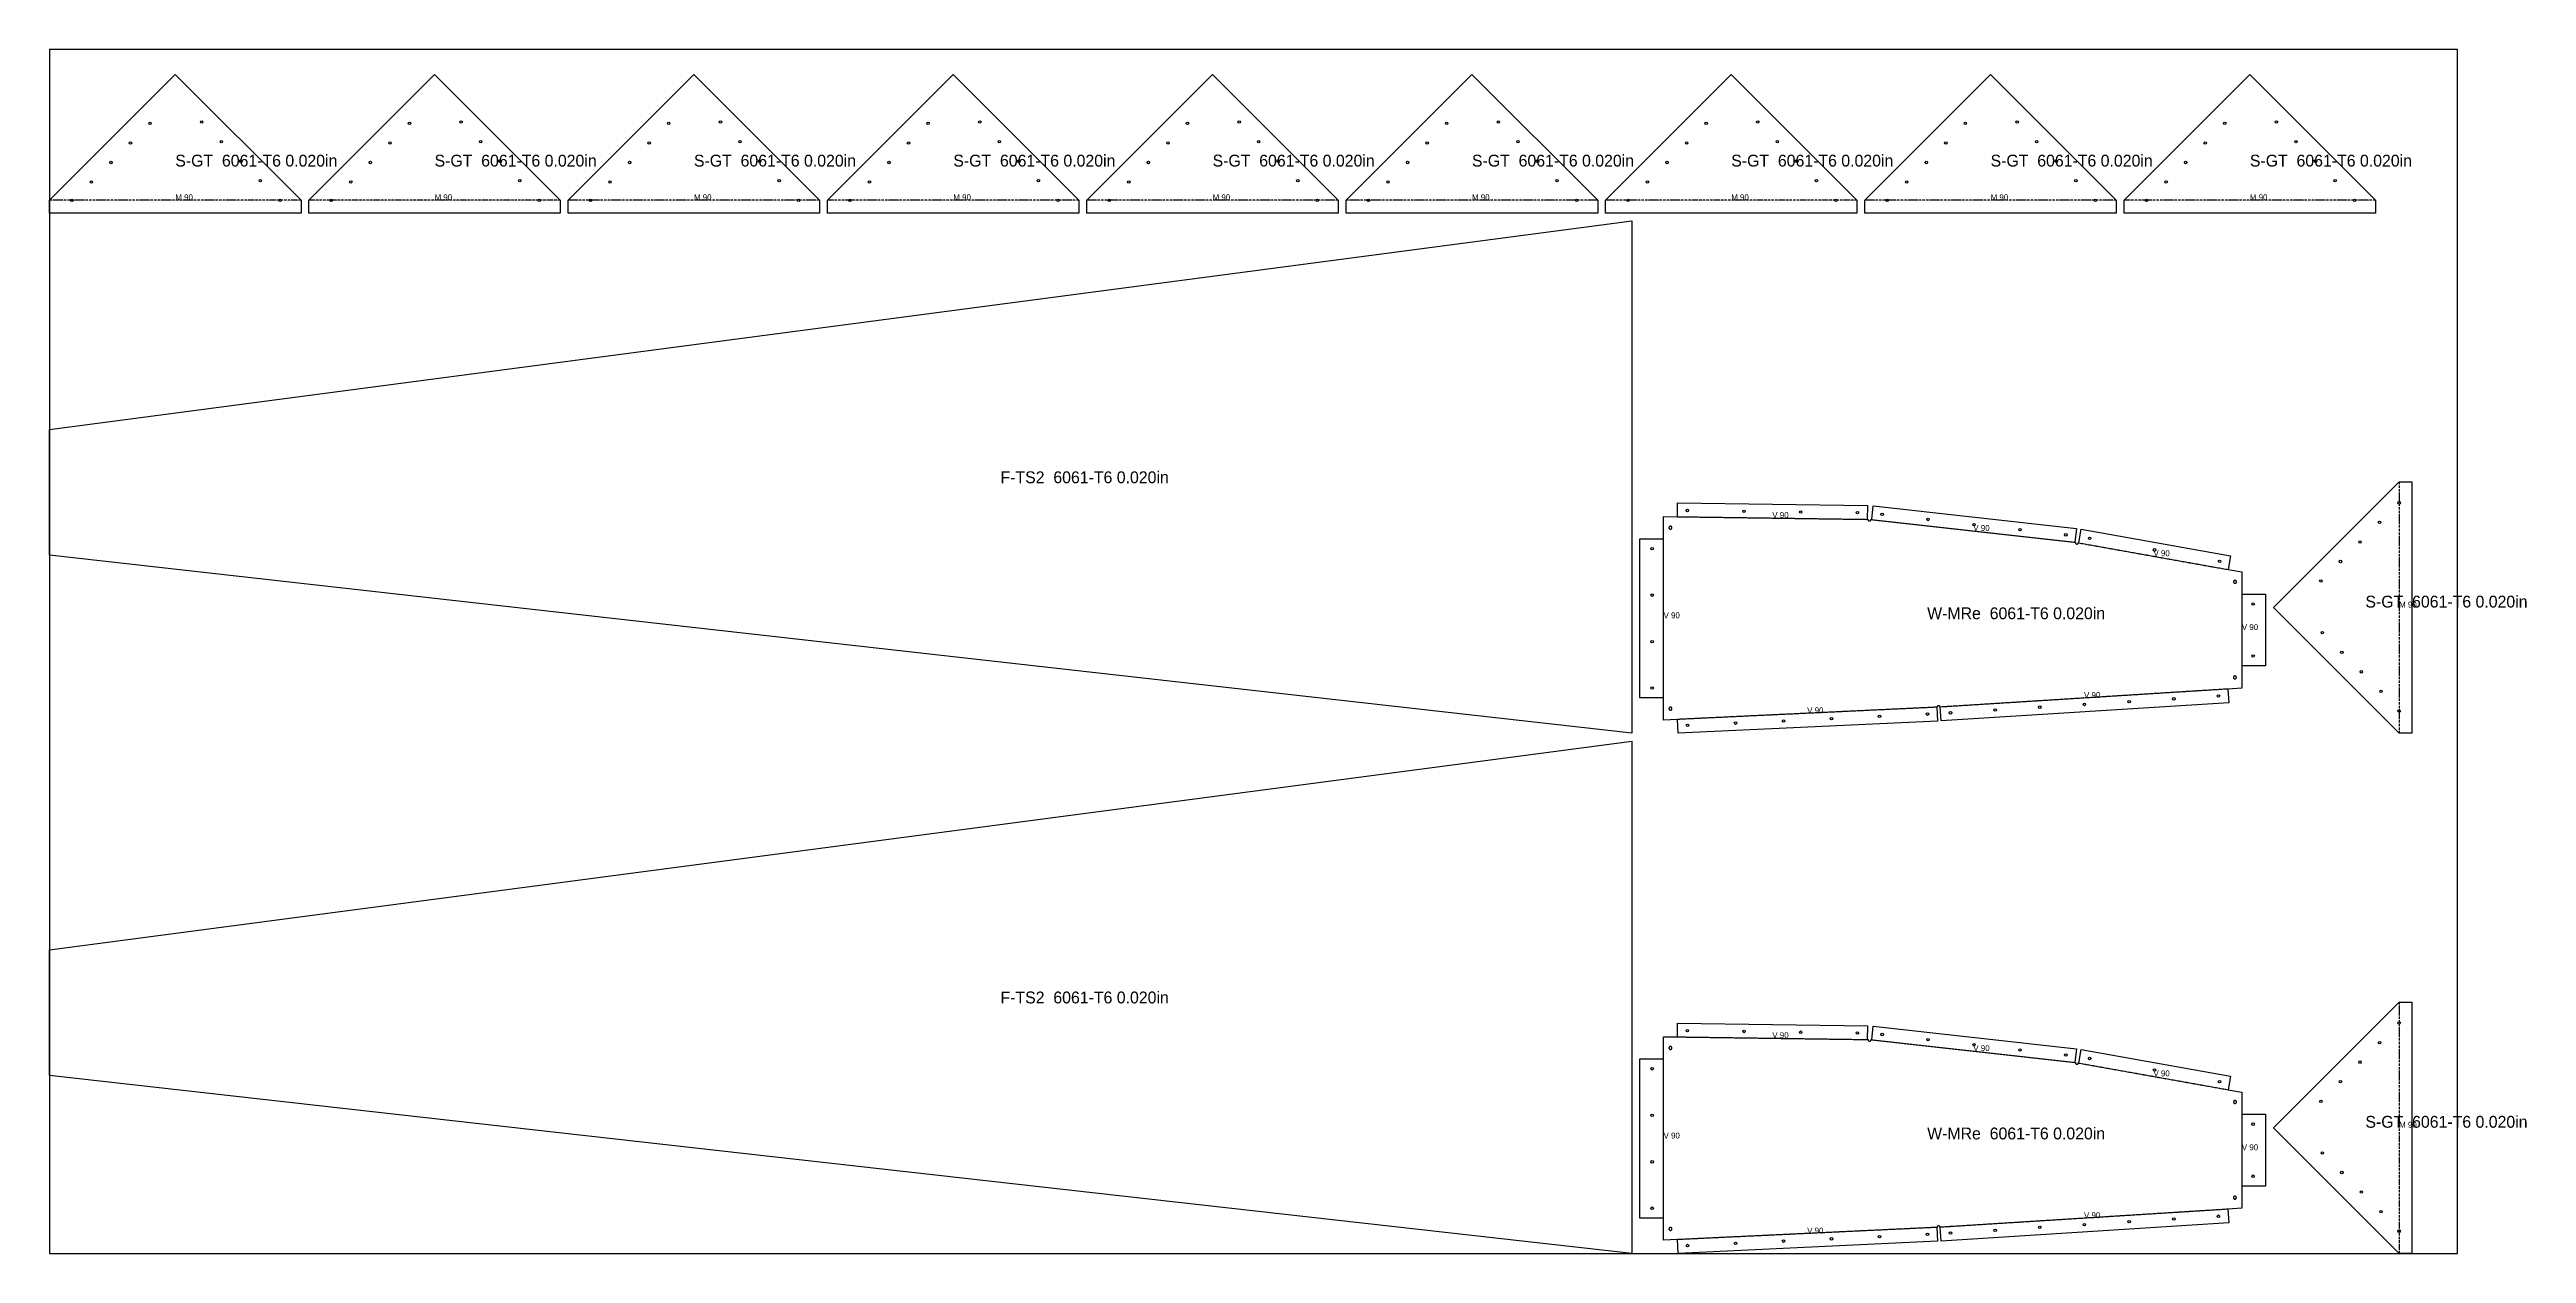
# Model space of a CAD drawing. Header units: millimetres. Extents: x 0 to 2508, y 0 to 1219.
import ezdxf

# ---------------------------------------------------------------- set-up
doc = ezdxf.new("R2010")
doc.units = ezdxf.units.MM
doc.linetypes.add('DASHDOT', pattern=[3.556, 2.54, -0.508, 0, -0.508])
doc.linetypes.add('DASHED', pattern=[1.524, 1.27, -0.254])
for name, color, linetype in [('CUT', 7, 'CONTINUOUS'), ('ETCH', 8, 'CONTINUOUS'), ('HOLE', 6, 'CONTINUOUS'), ('MOUNTAIN', 5, 'DASHDOT'), ('VALLEY', 1, 'DASHED')]:
    doc.layers.add(name, color=color, linetype=linetype)

msp = doc.modelspace()

# ---------------------------------------------------------------- linework, layer by layer
at = {"layer": 'CUT'}
for points in [[(254.6, 1066.4), (254.6, 1066.4), (254.6, 1053.4), (0, 1053.4), (0, 1066.4), (127.3, 1193.7), (254.6, 1066.4), (254.6, 1066.4), (254.6, 1066.4)], [(517.1, 1066.4), (517.1, 1066.4), (517.1, 1053.4), (262.6, 1053.4), (262.6, 1066.4), (389.8, 1193.7), (517.1, 1066.4), (517.1, 1066.4), (517.1, 1066.4)], [(779.7, 1066.4), (779.7, 1066.4), (779.7, 1053.4), (525.1, 1053.4), (525.1, 1066.4), (652.4, 1193.7), (779.7, 1066.4), (779.7, 1066.4), (779.7, 1066.4)], [(1042.2, 1066.4), (1042.2, 1066.4), (1042.2, 1053.4), (787.7, 1053.4), (787.7, 1066.4), (915, 1193.7), (1042.2, 1066.4), (1042.2, 1066.4), (1042.2, 1066.4)], [(1304.8, 1066.4), (1304.8, 1066.4), (1304.8, 1053.4), (1050.2, 1053.4), (1050.2, 1066.4), (1177.5, 1193.7), (1304.8, 1066.4), (1304.8, 1066.4), (1304.8, 1066.4)], [(1567.4, 1066.4), (1567.4, 1066.4), (1567.4, 1053.4), (1312.8, 1053.4), (1312.8, 1066.4), (1440.1, 1193.7), (1567.4, 1066.4), (1567.4, 1066.4), (1567.4, 1066.4)], [(1829.9, 1066.4), (1829.9, 1066.4), (1829.9, 1053.4), (1575.4, 1053.4), (1575.4, 1066.4), (1702.6, 1193.7), (1829.9, 1066.4), (1829.9, 1066.4), (1829.9, 1066.4)], [(2092.5, 1066.4), (2092.5, 1066.4), (2092.5, 1053.4), (1837.9, 1053.4), (1837.9, 1066.4), (1965.2, 1193.7), (2092.5, 1066.4), (2092.5, 1066.4), (2092.5, 1066.4)], [(2355, 1066.4), (2355, 1066.4), (2355, 1053.4), (2100.5, 1053.4), (2100.5, 1066.4), (2227.7, 1193.7), (2355, 1066.4), (2355, 1066.4), (2355, 1066.4)], [(1602.1, 526.7), (0, 706.9), (0, 834.3), (1602.1, 1045.4), (1602.1, 526.7)], [(2378.8, 781.3), (2378.8, 781.3), (2391.8, 781.3), (2391.8, 526.7), (2378.8, 526.7), (2251.5, 654), (2378.8, 781.3), (2378.8, 781.3), (2378.8, 781.3)], [(1634.1, 746.2), (1648.1, 746), (1648.3, 759.9), (1840.5, 757.3), (1840.3, 743.3), (1841.1, 743.3), (1841.1, 743.3), (1841.1, 743.1), (1841.1, 743), (1841.1, 742.8), (1841.1, 742.7), (1841.2, 742.6), (1841.3, 742.4), (1841.3, 742.3), (1841.4, 742.2), (1841.5, 742.1), (1841.7, 742), (1841.8, 741.9), (1841.9, 741.8), (1842, 741.8), (1842.2, 741.8), (1842.3, 741.7), (1842.5, 741.7), (1842.6, 741.7), (1842.8, 741.7), (1842.9, 741.7), (1843.1, 741.8), (1843.2, 741.8), (1843.3, 741.9), (1843.4, 742), (1843.6, 742.1), (1843.7, 742.2), (1843.8, 742.3), (1843.8, 742.4), (1843.9, 742.6), (1844, 742.7), (1844, 742.8), (1844, 743), (1844, 743.1), (1844, 743.1), (1844.8, 743.1), (1846.3, 756.9), (2052.1, 734), (2050.6, 720.1), (2051.1, 720), (2051.1, 720), (2051, 719.9), (2051, 719.7), (2051.1, 719.6), (2051.1, 719.4), (2051.1, 719.3), (2051.2, 719.1), (2051.3, 719), (2051.3, 718.9), (2051.4, 718.8), (2051.5, 718.7), (2051.7, 718.6), (2051.8, 718.5), (2051.9, 718.4), (2052, 718.4), (2052.2, 718.3), (2052.3, 718.3), (2052.5, 718.3), (2052.6, 718.3), (2052.8, 718.3), (2052.9, 718.3), (2053, 718.4), (2053.2, 718.4), (2053.3, 718.5), (2053.4, 718.6), (2053.6, 718.7), (2053.7, 718.8), (2053.7, 718.9), (2053.8, 719), (2053.9, 719.1), (2054, 719.3), (2054, 719.4), (2054, 719.6), (2054, 719.6), (2054.5, 719.5), (2057, 733.3), (2208.2, 706.3), (2205.7, 692.5), (2219.6, 690.1), (2219.6, 667.6), (2243.5, 667.6), (2243.5, 594.9), (2219.6, 594.9), (2219.6, 572.4), (2205.5, 571.5), (2206.4, 557.6), (1915, 539.3), (1914.2, 553.2), (1914.1, 553.2), (1914, 553.4), (1914, 553.5), (1914, 553.7), (1913.9, 553.8), (1913.8, 553.9), (1913.8, 554), (1913.7, 554.2), (1913.6, 554.3), (1913.5, 554.4), (1913.3, 554.4), (1913.2, 554.5), (1913.1, 554.6), (1912.9, 554.6), (1912.8, 554.6), (1912.6, 554.6), (1912.5, 554.6), (1912.3, 554.6), (1912.2, 554.6), (1912.1, 554.6), (1911.9, 554.5), (1911.8, 554.4), (1911.7, 554.4), (1911.5, 554.3), (1911.4, 554.2), (1911.4, 554), (1911.3, 553.9), (1911.2, 553.8), (1911.1, 553.7), (1911.1, 553.5), (1911.1, 553.4), (1911.1, 553.2), (1911.1, 553.1), (1911.1, 553.1), (1910.9, 553.1), (1911.6, 539.1), (1648.8, 526.7), (1648.1, 540.7), (1634.1, 540), (1634.1, 562.5), (1610.1, 562.5), (1610.1, 723.7), (1634.1, 723.7), (1634.1, 746.2)], [(1642.6, 735), (1642.6, 735.2), (1642.5, 735.3), (1642.5, 735.5), (1642.4, 735.6), (1642.3, 735.7), (1642.2, 735.8), (1642.1, 735.9), (1642, 736), (1641.9, 736.1), (1641.7, 736.2), (1641.6, 736.2), (1641.5, 736.3), (1641.3, 736.3), (1641.2, 736.3), (1641, 736.3), (1640.9, 736.3), (1640.7, 736.3), (1640.6, 736.2), (1640.5, 736.2), (1640.3, 736.1), (1640.2, 736), (1640.1, 735.9), (1640, 735.8), (1639.9, 735.7), (1639.8, 735.6), (1639.7, 735.5), (1639.7, 735.3), (1639.6, 735.2), (1639.6, 735), (1639.6, 734.9), (1639.6, 734.8), (1639.6, 734.6), (1639.6, 734.5), (1639.7, 734.3), (1639.7, 734.2), (1639.8, 734.1), (1639.9, 733.9), (1640, 733.8), (1640.1, 733.7), (1640.2, 733.6), (1640.3, 733.5), (1640.5, 733.5), (1640.6, 733.4), (1640.7, 733.4), (1640.9, 733.3), (1641, 733.3), (1641.2, 733.3), (1641.3, 733.3), (1641.5, 733.4), (1641.6, 733.4), (1641.7, 733.5), (1641.9, 733.5), (1642, 733.6), (1642.1, 733.7), (1642.2, 733.8), (1642.3, 733.9), (1642.4, 734), (1642.5, 734.2), (1642.5, 734.3), (1642.6, 734.5), (1642.6, 734.6), (1642.6, 734.7), (1642.6, 734.9), (1642.6, 735)], [(2214, 680.7), (2213.9, 680.8), (2213.8, 681), (2213.7, 681.1), (2213.6, 681.2), (2213.5, 681.3), (2213.4, 681.4), (2213.3, 681.4), (2213.1, 681.5), (2213, 681.5), (2212.9, 681.6), (2212.7, 681.6), (2212.6, 681.6), (2212.4, 681.6), (2212.3, 681.5), (2212.1, 681.5), (2212, 681.4), (2211.9, 681.4), (2211.7, 681.3), (2211.6, 681.2), (2211.5, 681.1), (2211.4, 681), (2211.3, 680.9), (2211.3, 680.7), (2211.2, 680.6), (2211.2, 680.4), (2211.1, 680.3), (2211.1, 680.2), (2211.1, 680), (2211.1, 679.9), (2211.2, 679.7), (2211.2, 679.6), (2211.3, 679.4), (2211.3, 679.3), (2211.4, 679.2), (2211.5, 679.1), (2211.6, 679), (2211.7, 678.9), (2211.9, 678.8), (2212, 678.7), (2212.1, 678.7), (2212.3, 678.6), (2212.4, 678.6), (2212.6, 678.6), (2212.7, 678.6), (2212.9, 678.6), (2213, 678.6), (2213.1, 678.7), (2213.3, 678.7), (2213.4, 678.8), (2213.5, 678.9), (2213.6, 679), (2213.7, 679.1), (2213.8, 679.2), (2213.9, 679.3), (2214, 679.4), (2214, 679.6), (2214.1, 679.7), (2214.1, 679.9), (2214.1, 680), (2214.1, 680.2), (2214.1, 680.3), (2214.1, 680.4), (2214, 680.6), (2214, 680.7)], [(2213.8, 584), (2213.7, 584.1), (2213.6, 584.2), (2213.5, 584.3), (2213.4, 584.4), (2213.3, 584.5), (2213.2, 584.5), (2213, 584.6), (2212.9, 584.6), (2212.7, 584.7), (2212.6, 584.7), (2212.5, 584.7), (2212.3, 584.7), (2212.2, 584.6), (2212, 584.6), (2211.9, 584.5), (2211.8, 584.5), (2211.6, 584.4), (2211.5, 584.3), (2211.4, 584.2), (2211.3, 584.1), (2211.2, 584), (2211.2, 583.8), (2211.1, 583.7), (2211.1, 583.6), (2211, 583.4), (2211, 583.3), (2211, 583.1), (2211, 583), (2211.1, 582.8), (2211.1, 582.7), (2211.2, 582.5), (2211.2, 582.4), (2211.3, 582.3), (2211.4, 582.2), (2211.5, 582.1), (2211.6, 582), (2211.8, 581.9), (2211.9, 581.8), (2212, 581.8), (2212.2, 581.7), (2212.3, 581.7), (2212.4, 581.7), (2212.6, 581.7), (2212.7, 581.7), (2212.9, 581.7), (2213, 581.8), (2213.2, 581.8), (2213.3, 581.9), (2213.4, 582), (2213.5, 582.1), (2213.6, 582.2), (2213.7, 582.3), (2213.8, 582.4), (2213.9, 582.5), (2213.9, 582.7), (2214, 582.8), (2214, 583), (2214, 583.1), (2214, 583.3), (2214, 583.4), (2214, 583.5), (2213.9, 583.7), (2213.9, 583.8), (2213.8, 584)], [(1642.3, 552.5), (1642.2, 552.6), (1642.1, 552.7), (1642, 552.8), (1641.9, 552.8), (1641.7, 552.9), (1641.6, 553), (1641.5, 553), (1641.3, 553), (1641.2, 553.1), (1641, 553.1), (1640.9, 553), (1640.7, 553), (1640.6, 553), (1640.5, 552.9), (1640.3, 552.9), (1640.2, 552.8), (1640.1, 552.7), (1640, 552.6), (1639.9, 552.5), (1639.8, 552.3), (1639.7, 552.2), (1639.7, 552.1), (1639.6, 551.9), (1639.6, 551.8), (1639.6, 551.6), (1639.6, 551.5), (1639.6, 551.3), (1639.6, 551.2), (1639.7, 551.1), (1639.7, 550.9), (1639.8, 550.8), (1639.9, 550.7), (1640, 550.6), (1640.1, 550.5), (1640.2, 550.4), (1640.3, 550.3), (1640.4, 550.2), (1640.6, 550.2), (1640.7, 550.1), (1640.9, 550.1), (1641, 550.1), (1641.2, 550.1), (1641.3, 550.1), (1641.5, 550.1), (1641.6, 550.1), (1641.7, 550.2), (1641.9, 550.3), (1642, 550.4), (1642.1, 550.4), (1642.2, 550.6), (1642.3, 550.7), (1642.4, 550.8), (1642.4, 550.9), (1642.5, 551.1), (1642.5, 551.2), (1642.6, 551.3), (1642.6, 551.5), (1642.6, 551.6), (1642.6, 551.8), (1642.5, 551.9), (1642.5, 552.1), (1642.4, 552.2), (1642.4, 552.3), (1642.3, 552.5)], [(1602.1, 0), (0, 180.2), (0, 307.6), (1602.1, 518.7), (1602.1, 0)], [(2378.8, 254.6), (2378.8, 254.6), (2391.8, 254.6), (2391.8, 0), (2378.8, 0), (2251.5, 127.3), (2378.8, 254.6), (2378.8, 254.6), (2378.8, 254.6)], [(1634.1, 219.5), (1648.1, 219.3), (1648.3, 233.2), (1840.5, 230.6), (1840.3, 216.6), (1841.1, 216.6), (1841.1, 216.6), (1841.1, 216.4), (1841.1, 216.3), (1841.1, 216.1), (1841.1, 216), (1841.2, 215.9), (1841.3, 215.7), (1841.3, 215.6), (1841.4, 215.5), (1841.5, 215.4), (1841.7, 215.3), (1841.8, 215.2), (1841.9, 215.1), (1842, 215.1), (1842.2, 215.1), (1842.3, 215), (1842.5, 215), (1842.6, 215), (1842.8, 215), (1842.9, 215), (1843.1, 215.1), (1843.2, 215.1), (1843.3, 215.2), (1843.4, 215.3), (1843.6, 215.4), (1843.7, 215.5), (1843.8, 215.6), (1843.8, 215.7), (1843.9, 215.9), (1844, 216), (1844, 216.1), (1844, 216.3), (1844, 216.4), (1844, 216.4), (1844.8, 216.4), (1846.3, 230.2), (2052.1, 207.3), (2050.6, 193.4), (2051.1, 193.3), (2051.1, 193.3), (2051, 193.2), (2051, 193), (2051.1, 192.9), (2051.1, 192.7), (2051.1, 192.6), (2051.2, 192.4), (2051.3, 192.3), (2051.3, 192.2), (2051.4, 192.1), (2051.5, 192), (2051.7, 191.9), (2051.8, 191.8), (2051.9, 191.7), (2052, 191.7), (2052.2, 191.6), (2052.3, 191.6), (2052.5, 191.6), (2052.6, 191.6), (2052.8, 191.6), (2052.9, 191.6), (2053, 191.7), (2053.2, 191.7), (2053.3, 191.8), (2053.4, 191.9), (2053.6, 192), (2053.7, 192.1), (2053.7, 192.2), (2053.8, 192.3), (2053.9, 192.4), (2054, 192.6), (2054, 192.7), (2054, 192.9), (2054, 192.9), (2054.5, 192.8), (2057, 206.6), (2208.2, 179.6), (2205.7, 165.8), (2219.6, 163.4), (2219.6, 140.9), (2243.5, 140.9), (2243.5, 68.2), (2219.6, 68.2), (2219.6, 45.7), (2205.5, 44.8), (2206.4, 30.9), (1915, 12.6), (1914.2, 26.5), (1914.1, 26.5), (1914, 26.7), (1914, 26.8), (1914, 27), (1913.9, 27.1), (1913.8, 27.2), (1913.8, 27.3), (1913.7, 27.5), (1913.6, 27.6), (1913.5, 27.7), (1913.3, 27.7), (1913.2, 27.8), (1913.1, 27.9), (1912.9, 27.9), (1912.8, 27.9), (1912.6, 27.9), (1912.5, 27.9), (1912.3, 27.9), (1912.2, 27.9), (1912.1, 27.9), (1911.9, 27.8), (1911.8, 27.7), (1911.7, 27.7), (1911.5, 27.6), (1911.4, 27.5), (1911.4, 27.3), (1911.3, 27.2), (1911.2, 27.1), (1911.1, 27), (1911.1, 26.8), (1911.1, 26.7), (1911.1, 26.5), (1911.1, 26.4), (1911.1, 26.4), (1910.9, 26.4), (1911.6, 12.4), (1648.8, 0), (1648.1, 14), (1634.1, 13.3), (1634.1, 35.8), (1610.1, 35.8), (1610.1, 197), (1634.1, 197), (1634.1, 219.5)], [(1642.6, 208.3), (1642.6, 208.5), (1642.5, 208.6), (1642.5, 208.8), (1642.4, 208.9), (1642.3, 209), (1642.2, 209.1), (1642.1, 209.2), (1642, 209.3), (1641.9, 209.4), (1641.7, 209.5), (1641.6, 209.5), (1641.5, 209.6), (1641.3, 209.6), (1641.2, 209.6), (1641, 209.6), (1640.9, 209.6), (1640.7, 209.6), (1640.6, 209.5), (1640.5, 209.5), (1640.3, 209.4), (1640.2, 209.3), (1640.1, 209.2), (1640, 209.1), (1639.9, 209), (1639.8, 208.9), (1639.7, 208.8), (1639.7, 208.6), (1639.6, 208.5), (1639.6, 208.3), (1639.6, 208.2), (1639.6, 208.1), (1639.6, 207.9), (1639.6, 207.8), (1639.7, 207.6), (1639.7, 207.5), (1639.8, 207.4), (1639.9, 207.2), (1640, 207.1), (1640.1, 207), (1640.2, 206.9), (1640.3, 206.8), (1640.5, 206.8), (1640.6, 206.7), (1640.7, 206.7), (1640.9, 206.6), (1641, 206.6), (1641.2, 206.6), (1641.3, 206.6), (1641.5, 206.7), (1641.6, 206.7), (1641.7, 206.8), (1641.9, 206.8), (1642, 206.9), (1642.1, 207), (1642.2, 207.1), (1642.3, 207.2), (1642.4, 207.3), (1642.5, 207.5), (1642.5, 207.6), (1642.6, 207.8), (1642.6, 207.9), (1642.6, 208), (1642.6, 208.2), (1642.6, 208.3)], [(2214, 154), (2213.9, 154.1), (2213.8, 154.3), (2213.7, 154.4), (2213.6, 154.5), (2213.5, 154.6), (2213.4, 154.7), (2213.3, 154.7), (2213.1, 154.8), (2213, 154.8), (2212.9, 154.9), (2212.7, 154.9), (2212.6, 154.9), (2212.4, 154.9), (2212.3, 154.8), (2212.1, 154.8), (2212, 154.7), (2211.9, 154.7), (2211.7, 154.6), (2211.6, 154.5), (2211.5, 154.4), (2211.4, 154.3), (2211.3, 154.2), (2211.3, 154), (2211.2, 153.9), (2211.2, 153.7), (2211.1, 153.6), (2211.1, 153.5), (2211.1, 153.3), (2211.1, 153.2), (2211.2, 153), (2211.2, 152.9), (2211.3, 152.7), (2211.3, 152.6), (2211.4, 152.5), (2211.5, 152.4), (2211.6, 152.3), (2211.7, 152.2), (2211.9, 152.1), (2212, 152), (2212.1, 152), (2212.3, 151.9), (2212.4, 151.9), (2212.6, 151.9), (2212.7, 151.9), (2212.9, 151.9), (2213, 151.9), (2213.1, 152), (2213.3, 152), (2213.4, 152.1), (2213.5, 152.2), (2213.6, 152.3), (2213.7, 152.4), (2213.8, 152.5), (2213.9, 152.6), (2214, 152.7), (2214, 152.9), (2214.1, 153), (2214.1, 153.2), (2214.1, 153.3), (2214.1, 153.5), (2214.1, 153.6), (2214.1, 153.7), (2214, 153.9), (2214, 154)], [(2213.8, 57.3), (2213.7, 57.4), (2213.6, 57.5), (2213.5, 57.6), (2213.4, 57.7), (2213.3, 57.8), (2213.2, 57.8), (2213, 57.9), (2212.9, 57.9), (2212.7, 58), (2212.6, 58), (2212.5, 58), (2212.3, 58), (2212.2, 57.9), (2212, 57.9), (2211.9, 57.8), (2211.8, 57.8), (2211.6, 57.7), (2211.5, 57.6), (2211.4, 57.5), (2211.3, 57.4), (2211.2, 57.3), (2211.2, 57.1), (2211.1, 57), (2211.1, 56.9), (2211, 56.7), (2211, 56.6), (2211, 56.4), (2211, 56.3), (2211.1, 56.1), (2211.1, 56), (2211.2, 55.8), (2211.2, 55.7), (2211.3, 55.6), (2211.4, 55.5), (2211.5, 55.4), (2211.6, 55.3), (2211.8, 55.2), (2211.9, 55.1), (2212, 55.1), (2212.2, 55), (2212.3, 55), (2212.4, 55), (2212.6, 55), (2212.7, 55), (2212.9, 55), (2213, 55.1), (2213.2, 55.1), (2213.3, 55.2), (2213.4, 55.3), (2213.5, 55.4), (2213.6, 55.5), (2213.7, 55.6), (2213.8, 55.7), (2213.9, 55.8), (2213.9, 56), (2214, 56.1), (2214, 56.3), (2214, 56.4), (2214, 56.6), (2214, 56.7), (2214, 56.8), (2213.9, 57), (2213.9, 57.1), (2213.8, 57.3)], [(1642.3, 25.8), (1642.2, 25.9), (1642.1, 26), (1642, 26.1), (1641.9, 26.1), (1641.7, 26.2), (1641.6, 26.3), (1641.5, 26.3), (1641.3, 26.3), (1641.2, 26.4), (1641, 26.4), (1640.9, 26.3), (1640.7, 26.3), (1640.6, 26.3), (1640.5, 26.2), (1640.3, 26.2), (1640.2, 26.1), (1640.1, 26), (1640, 25.9), (1639.9, 25.8), (1639.8, 25.6), (1639.7, 25.5), (1639.7, 25.4), (1639.6, 25.2), (1639.6, 25.1), (1639.6, 24.9), (1639.6, 24.8), (1639.6, 24.6), (1639.6, 24.5), (1639.7, 24.4), (1639.7, 24.2), (1639.8, 24.1), (1639.9, 24), (1640, 23.9), (1640.1, 23.8), (1640.2, 23.7), (1640.3, 23.6), (1640.4, 23.5), (1640.6, 23.5), (1640.7, 23.4), (1640.9, 23.4), (1641, 23.4), (1641.2, 23.4), (1641.3, 23.4), (1641.5, 23.4), (1641.6, 23.4), (1641.7, 23.5), (1641.9, 23.6), (1642, 23.7), (1642.1, 23.7), (1642.2, 23.9), (1642.3, 24), (1642.4, 24.1), (1642.4, 24.2), (1642.5, 24.4), (1642.5, 24.5), (1642.6, 24.6), (1642.6, 24.8), (1642.6, 24.9), (1642.6, 25.1), (1642.5, 25.2), (1642.5, 25.4), (1642.4, 25.5), (1642.4, 25.6), (1642.3, 25.8)]]:
    msp.add_lwpolyline(points, close=True, dxfattribs=at)
at = {"layer": 'ETCH'}
msp.add_lwpolyline([(0, 0), (2438, 0), (2438, 1219), (0, 1219)], close=True, dxfattribs=at)
at = {"layer": 'HOLE'}
for centre in [(101.8, 1144.2), (154.1, 1145.6), (364.4, 1144.2), (416.7, 1145.6), (626.9, 1144.2), (679.3, 1145.6), (889.5, 1144.2), (941.8, 1145.6), (1152.1, 1144.2), (1204.4, 1145.6), (1414.6, 1144.2), (1466.9, 1145.6), (1677.2, 1144.2), (1729.5, 1145.6), (1939.7, 1144.2), (1992.1, 1145.6), (2202.3, 1144.2), (2254.6, 1145.6), (62.2, 1104.6), (82, 1124.4), (173.9, 1125.8), (193.7, 1106), (324.8, 1104.6), (344.6, 1124.4), (436.5, 1125.8), (456.3, 1106), (587.3, 1104.6), (607.1, 1124.4), (699.1, 1125.8), (718.9, 1106), (849.9, 1104.6), (869.7, 1124.4), (961.6, 1125.8), (981.4, 1106), (1112.5, 1104.6), (1132.3, 1124.4), (1224.2, 1125.8), (1244, 1106), (1375, 1104.6), (1394.8, 1124.4), (1486.7, 1125.8), (1506.5, 1106), (1637.6, 1104.6), (1657.4, 1124.4), (1749.3, 1125.8), (1769.1, 1106), (1900.1, 1104.6), (1919.9, 1124.4), (2011.9, 1125.8), (2031.7, 1106), (2162.7, 1104.6), (2182.5, 1124.4), (2274.4, 1125.8), (2294.2, 1106), (42.4, 1084.8), (213.5, 1086.2), (305, 1084.8), (476.1, 1086.2), (567.5, 1084.8), (738.7, 1086.2), (830.1, 1084.8), (1001.2, 1086.2), (1092.7, 1084.8), (1263.8, 1086.2), (1355.2, 1084.8), (1526.3, 1086.2), (1617.8, 1084.8), (1788.9, 1086.2), (1880.3, 1084.8), (2051.5, 1086.2), (2142.9, 1084.8), (2314, 1086.2), (22.6, 1066.4), (233.3, 1066.4), (285.2, 1066.4), (495.9, 1066.4), (547.7, 1066.4), (758.5, 1066.4), (810.3, 1066.4), (1021, 1066.4), (1072.9, 1066.4), (1283.6, 1066.4), (1335.4, 1066.4), (1546.1, 1066.4), (1598, 1066.4), (1808.7, 1066.4), (1860.5, 1066.4), (2071.3, 1066.4), (2123.1, 1066.4), (2333.8, 1066.4), (1658.2, 752.3), (1715.6, 751.5), (2378.8, 760), (1773, 750.7), (1830.4, 750), (1855.4, 748.4), (1901.9, 743.2), (1948.4, 738), (1994.9, 732.8), (2041.4, 727.6), (2359, 740.2), (1622.6, 713.7), (2065.5, 724.1), (2131.2, 712.4), (2339.2, 720.4), (2197, 700.7), (2299.6, 680.8), (2319.4, 700.6), (1622.6, 666.6), (2231, 657.6), (2301, 628.5), (1622.6, 619.5), (2231, 604.9), (2320.8, 608.7), (2340.6, 588.9), (1622.6, 572.5), (2015, 553.1), (2060.2, 555.9), (2105.5, 558.8), (2150.7, 561.6), (2195.9, 564.4), (2360.4, 569.1), (1658.4, 534.7), (1707, 537), (1755.6, 539.2), (1804.1, 541.5), (1852.7, 543.8), (1901.3, 546.1), (1924.6, 547.4), (1969.8, 550.2), (2378.8, 549.3), (1658.2, 225.6), (1715.6, 224.8), (2378.8, 233.3), (1773, 224), (1830.4, 223.3), (1855.4, 221.7), (1901.9, 216.5), (1948.4, 211.3), (1994.9, 206.1), (2041.4, 200.9), (2359, 213.5), (1622.6, 187), (2065.5, 197.4), (2131.2, 185.7), (2339.2, 193.7), (2197, 174), (2299.6, 154.1), (2319.4, 173.9), (1622.6, 139.9), (2231, 130.9), (2301, 101.8), (1622.6, 92.8), (2231, 78.2), (2320.8, 82), (2340.6, 62.2), (1622.6, 45.8), (2015, 26.4), (2060.2, 29.2), (2105.5, 32.1), (2150.7, 34.9), (2195.9, 37.7), (2360.4, 42.4), (1658.4, 8), (1707, 10.3), (1755.6, 12.5), (1804.1, 14.8), (1852.7, 17.1), (1901.3, 19.4), (1924.6, 20.7), (1969.8, 23.5), (2378.8, 22.6)]:
    msp.add_circle(centre, 1.25, dxfattribs=at)
at = {"layer": 'MOUNTAIN'}
for p, q in [((254.6, 1066.4), (0, 1066.4)), ((517.1, 1066.4), (262.6, 1066.4)), ((779.7, 1066.4), (525.1, 1066.4)), ((1042.2, 1066.4), (787.7, 1066.4)), ((1304.8, 1066.4), (1050.2, 1066.4)), ((1567.4, 1066.4), (1312.8, 1066.4)), ((1829.9, 1066.4), (1575.4, 1066.4)), ((2092.5, 1066.4), (1837.9, 1066.4)), ((2355, 1066.4), (2100.5, 1066.4)), ((2378.8, 781.3), (2378.8, 526.7)), ((2378.8, 254.6), (2378.8, 0))]:
    msp.add_line(p, q, dxfattribs=at)
at = {"layer": 'VALLEY'}
for p, q in [((1648.1, 746), (1840.3, 743.3)), ((1844.8, 743.1), (2050.6, 720.1)), ((1634.1, 562.5), (1634.1, 723.7)), ((2054.5, 719.5), (2205.7, 692.5)), ((2219.6, 667.6), (2219.6, 594.9)), ((1910.9, 553.1), (1648.1, 540.7)), ((2205.5, 571.5), (1914.2, 553.2)), ((1648.1, 219.3), (1840.3, 216.6)), ((1844.8, 216.4), (2050.6, 193.4)), ((1634.1, 35.8), (1634.1, 197)), ((2054.5, 192.8), (2205.7, 165.8)), ((2219.6, 140.9), (2219.6, 68.2)), ((1910.9, 26.4), (1648.1, 14)), ((2205.5, 44.8), (1914.2, 26.5))]:
    msp.add_line(p, q, dxfattribs=at)

# ---------------------------------------------------------------- texts
at = {"layer": 'ETCH'}
for s, height, p in [('S-GT  6061-T6 0.020in', 12, (127.3, 1100.5)), ('S-GT  6061-T6 0.020in', 12, (389.8, 1100.5)), ('S-GT  6061-T6 0.020in', 12, (652.4, 1100.5)), ('S-GT  6061-T6 0.020in', 12, (915, 1100.5)), ('S-GT  6061-T6 0.020in', 12, (1177.5, 1100.5)), ('S-GT  6061-T6 0.020in', 12, (1440.1, 1100.5)), ('S-GT  6061-T6 0.020in', 12, (1702.6, 1100.5)), ('S-GT  6061-T6 0.020in', 12, (1965.2, 1100.5)), ('S-GT  6061-T6 0.020in', 12, (2227.7, 1100.5)), ('M 90', 6, (127.3, 1066.4)), ('M 90', 6, (389.8, 1066.4)), ('M 90', 6, (652.4, 1066.4)), ('M 90', 6, (915, 1066.4)), ('M 90', 6, (1177.5, 1066.4)), ('M 90', 6, (1440.1, 1066.4)), ('M 90', 6, (1702.6, 1066.4)), ('M 90', 6, (1965.2, 1066.4)), ('M 90', 6, (2227.7, 1066.4)), ('F-TS2  6061-T6 0.020in', 12, (962.8, 779.9)), ('V 90', 6, (1744.2, 744.7)), ('V 90', 6, (1947.7, 731.6)), ('V 90', 6, (2130.1, 706)), ('W-MRe  6061-T6 0.020in', 12, (1901, 642.2)), ('S-GT  6061-T6 0.020in', 12, (2344.7, 654)), ('M 90', 6, (2378.8, 654)), ('V 90', 6, (1634.1, 643.1)), ('V 90', 6, (2219.6, 631.2)), ('V 90', 6, (1779.5, 546.9)), ('V 90', 6, (2059.8, 562.4)), ('F-TS2  6061-T6 0.020in', 12, (962.8, 253.2)), ('V 90', 6, (1744.2, 218)), ('V 90', 6, (1947.7, 204.9)), ('V 90', 6, (2130.1, 179.3)), ('W-MRe  6061-T6 0.020in', 12, (1901, 115.5)), ('S-GT  6061-T6 0.020in', 12, (2344.7, 127.3)), ('M 90', 6, (2378.8, 127.3)), ('V 90', 6, (1634.1, 116.4)), ('V 90', 6, (2219.6, 104.5)), ('V 90', 6, (1779.5, 20.2)), ('V 90', 6, (2059.8, 35.7))]:
    msp.add_text(s, height=height, dxfattribs=at).set_placement(p)

doc.saveas('drawing.dxf')
